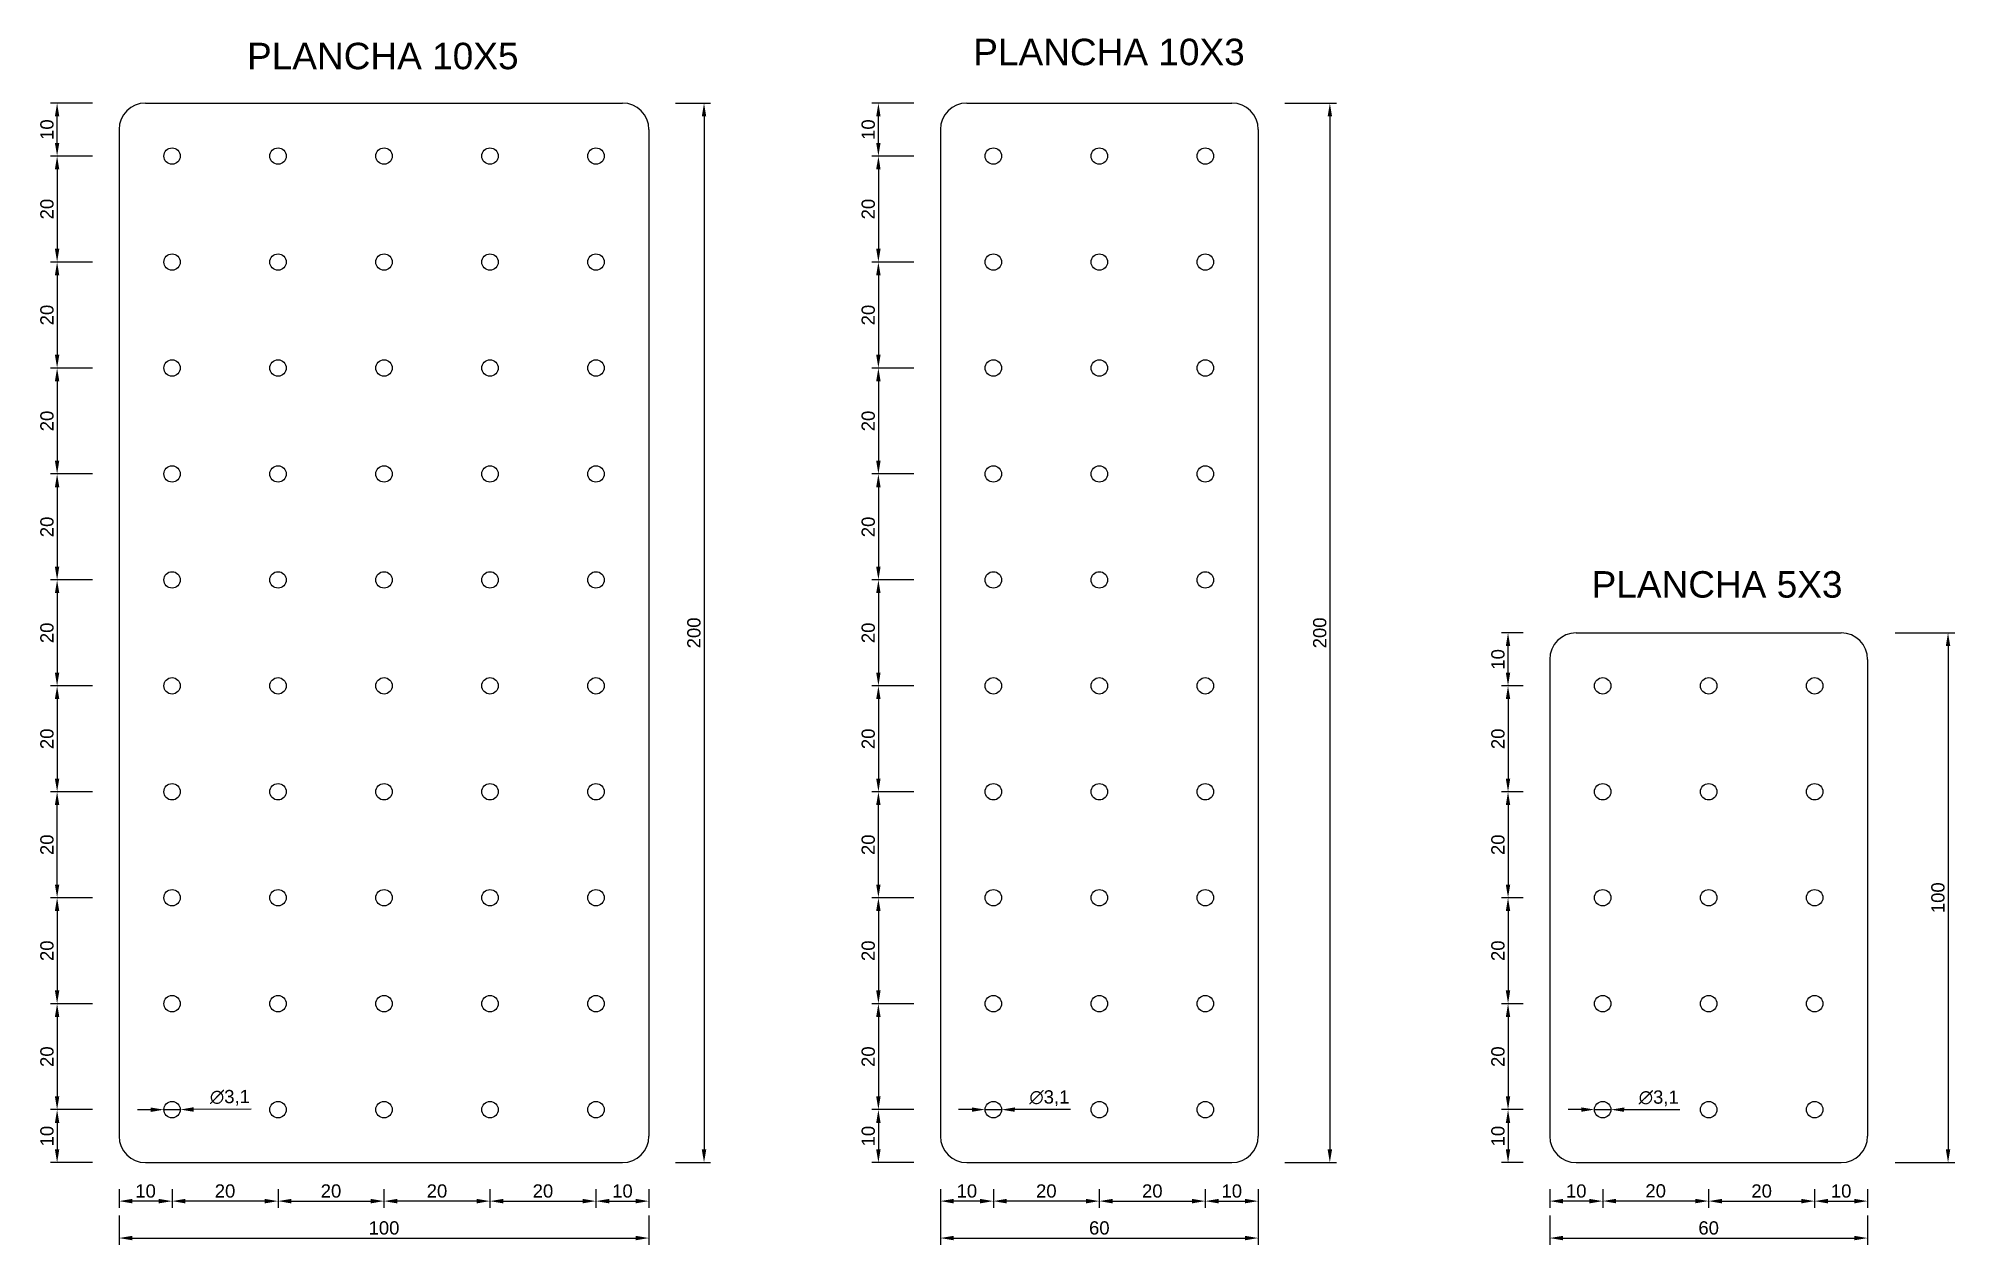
# Model space of a CAD drawing. Header units: millimetres. Extents: x 0 to 38330, y 46759 to 46987.
# Drawn here: x 37968.3 to 38330, y 46759.2 to 46987 of the extents above; entities that cross this region are included whole.
import ezdxf

# ---------------------------------------------------------------- set-up
doc = ezdxf.new("R2010")
doc.units = ezdxf.units.MM
doc.linetypes.add('ACAD_ISO02W100', pattern=[15, 12, -3])
doc.layers.add('Chequeado', color=140, linetype='ACAD_ISO02W100')
doc.layers.add('Cota', color=50, linetype='Continuous')
doc.styles.get("Standard").update_dxf_attribs({"font": 'arial.ttf'})
doc.dimstyles.new('ISO-25', dxfattribs={"dimtxt": 2.5, "dimasz": 2.5, "dimexe": 1.25, "dimexo": 15, "dimtad": 1, "dimtxsty": 'Standard', "dimcen": 2.5, "dimclrd": 256, "dimclrt": 256, "dimadec": 0, "dimazin": 0, "dimtfac": 1, "dimtmove": 0, "dimatfit": 3, "dimfxl": 10, "dimfxlon": 1, "dimtfillclr": 256, "dimlwd": -1, "dimarcsym": 0})

msp = doc.modelspace()

# ---------------------------------------------------------------- texts
at = {"layer": 'Chequeado', "char_height": 5, "attachment_point": 1}
for s, insert in [('PLANCHA 10X5', (38007.722, 46986.141)), ('PLANCHA 10X3', (38144.78, 46986.903)), ('PLANCHA 5X3', (38261.477, 46886.391))]:
    msp.add_mtext_dynamic_manual_height_columns(s, width=145.95511, gutter_width=12.5, heights=[0], dxfattribs=dict(at, insert=insert))

# ---------------------------------------------------------------- blocks, each defined once
blk = doc.blocks.new('*D214')
at = {"layer": 'Cota', "color": 0, "lineweight": -2, "transparency": 16777216}
for p, q in [((37978.57, 46974.74), (37970.63, 46974.74)), ((37978.57, 46964.74), (37970.63, 46964.74))]:
    blk.add_line(p, q, dxfattribs=at)
at = {"layer": 'Cota', "transparency": 16777216}
blk.add_line((37971.88, 46967.24), (37971.88, 46972.24), dxfattribs=at)
for points in [[(37971.46, 46972.24), (37972.29, 46972.24), (37971.88, 46974.74)], [(37971.46, 46967.24), (37972.29, 46967.24), (37971.88, 46964.74)]]:
    blk.add_solid(points, dxfattribs=at)
at = {"layer": 'Defpoints', "color": 0, "transparency": 16777216}
for p in [(37971.88, 46974.74), (37993.57, 46974.74), (37993.57, 46964.74)]:
    blk.add_point(p, dxfattribs=at)
at = {"layer": 'Cota', "transparency": 16777216, "insert": (37969.97, 46969.74), "char_height": 2.5, "attachment_point": 5, "rotation": 90}
blk.add_mtext('10', dxfattribs=at)
blk = doc.blocks.new('*D215')
at = {"layer": 'Cota', "color": 0, "lineweight": -2, "transparency": 16777216}
for p, q in [((37978.57, 46964.74), (37970.63, 46964.74)), ((37978.57, 46944.74), (37970.63, 46944.74))]:
    blk.add_line(p, q, dxfattribs=at)
at = {"layer": 'Cota', "transparency": 16777216}
blk.add_line((37971.88, 46962.24), (37971.88, 46947.24), dxfattribs=at)
for points in [[(37971.46, 46962.24), (37972.29, 46962.24), (37971.88, 46964.74)], [(37971.46, 46947.24), (37972.29, 46947.24), (37971.88, 46944.74)]]:
    blk.add_solid(points, dxfattribs=at)
at = {"layer": 'Defpoints', "color": 0, "transparency": 16777216}
for p in [(37993.57, 46964.74), (37971.88, 46944.74), (37993.57, 46944.74)]:
    blk.add_point(p, dxfattribs=at)
at = {"layer": 'Cota', "transparency": 16777216, "insert": (37969.97, 46954.74), "char_height": 2.5, "attachment_point": 5, "rotation": 90}
blk.add_mtext('20', dxfattribs=at)
blk = doc.blocks.new('*D216')
at = {"layer": 'Cota', "color": 0, "lineweight": -2, "transparency": 16777216}
for p, q in [((37978.57, 46944.74), (37970.63, 46944.74)), ((37978.57, 46924.74), (37970.63, 46924.74))]:
    blk.add_line(p, q, dxfattribs=at)
at = {"layer": 'Cota', "transparency": 16777216}
blk.add_line((37971.88, 46942.24), (37971.88, 46927.24), dxfattribs=at)
for points in [[(37971.46, 46942.24), (37972.29, 46942.24), (37971.88, 46944.74)], [(37971.46, 46927.24), (37972.29, 46927.24), (37971.88, 46924.74)]]:
    blk.add_solid(points, dxfattribs=at)
at = {"layer": 'Defpoints', "color": 0, "transparency": 16777216}
for p in [(37993.57, 46944.74), (37971.88, 46924.74), (37993.57, 46924.74)]:
    blk.add_point(p, dxfattribs=at)
at = {"layer": 'Cota', "transparency": 16777216, "insert": (37969.97, 46934.74), "char_height": 2.5, "attachment_point": 5, "rotation": 90}
blk.add_mtext('20', dxfattribs=at)
blk = doc.blocks.new('*D217')
at = {"layer": 'Cota', "color": 0, "lineweight": -2, "transparency": 16777216}
for p, q in [((37978.57, 46924.74), (37970.63, 46924.74)), ((37978.57, 46904.74), (37970.63, 46904.74))]:
    blk.add_line(p, q, dxfattribs=at)
at = {"layer": 'Cota', "transparency": 16777216}
blk.add_line((37971.88, 46922.24), (37971.88, 46907.24), dxfattribs=at)
for points in [[(37971.46, 46922.24), (37972.29, 46922.24), (37971.88, 46924.74)], [(37971.46, 46907.24), (37972.29, 46907.24), (37971.88, 46904.74)]]:
    blk.add_solid(points, dxfattribs=at)
at = {"layer": 'Defpoints', "color": 0, "transparency": 16777216}
for p in [(37993.57, 46924.74), (37971.88, 46904.74), (37993.57, 46904.74)]:
    blk.add_point(p, dxfattribs=at)
at = {"layer": 'Cota', "transparency": 16777216, "insert": (37969.97, 46914.74), "char_height": 2.5, "attachment_point": 5, "rotation": 90}
blk.add_mtext('20', dxfattribs=at)
blk = doc.blocks.new('*D218')
at = {"layer": 'Cota', "color": 0, "lineweight": -2, "transparency": 16777216}
for p, q in [((37978.57, 46904.74), (37970.63, 46904.74)), ((37978.57, 46884.74), (37970.63, 46884.74))]:
    blk.add_line(p, q, dxfattribs=at)
at = {"layer": 'Cota', "transparency": 16777216}
blk.add_line((37971.88, 46902.24), (37971.88, 46887.24), dxfattribs=at)
for points in [[(37971.46, 46902.24), (37972.29, 46902.24), (37971.88, 46904.74)], [(37971.46, 46887.24), (37972.29, 46887.24), (37971.88, 46884.74)]]:
    blk.add_solid(points, dxfattribs=at)
at = {"layer": 'Defpoints', "color": 0, "transparency": 16777216}
for p in [(37993.57, 46904.74), (37971.88, 46884.74), (37993.57, 46884.74)]:
    blk.add_point(p, dxfattribs=at)
at = {"layer": 'Cota', "transparency": 16777216, "insert": (37969.97, 46894.74), "char_height": 2.5, "attachment_point": 5, "rotation": 90}
blk.add_mtext('20', dxfattribs=at)
blk = doc.blocks.new('*D219')
at = {"layer": 'Cota', "color": 0, "lineweight": -2, "transparency": 16777216}
for p, q in [((37978.57, 46884.74), (37970.63, 46884.74)), ((37978.57, 46864.74), (37970.63, 46864.74))]:
    blk.add_line(p, q, dxfattribs=at)
at = {"layer": 'Cota', "transparency": 16777216}
blk.add_line((37971.88, 46882.24), (37971.88, 46867.24), dxfattribs=at)
for points in [[(37971.46, 46882.24), (37972.29, 46882.24), (37971.88, 46884.74)], [(37971.46, 46867.24), (37972.29, 46867.24), (37971.88, 46864.74)]]:
    blk.add_solid(points, dxfattribs=at)
at = {"layer": 'Defpoints', "color": 0, "transparency": 16777216}
for p in [(37993.57, 46884.74), (37971.88, 46864.74), (37993.57, 46864.74)]:
    blk.add_point(p, dxfattribs=at)
at = {"layer": 'Cota', "transparency": 16777216, "insert": (37969.97, 46874.74), "char_height": 2.5, "attachment_point": 5, "rotation": 90}
blk.add_mtext('20', dxfattribs=at)
blk = doc.blocks.new('*D220')
at = {"layer": 'Cota', "color": 0, "lineweight": -2, "transparency": 16777216}
for p, q in [((37978.57, 46864.74), (37970.63, 46864.74)), ((37978.57, 46844.74), (37970.63, 46844.74))]:
    blk.add_line(p, q, dxfattribs=at)
at = {"layer": 'Cota', "transparency": 16777216}
blk.add_line((37971.88, 46862.24), (37971.88, 46847.24), dxfattribs=at)
for points in [[(37971.46, 46862.24), (37972.29, 46862.24), (37971.88, 46864.74)], [(37971.46, 46847.24), (37972.29, 46847.24), (37971.88, 46844.74)]]:
    blk.add_solid(points, dxfattribs=at)
at = {"layer": 'Defpoints', "color": 0, "transparency": 16777216}
for p in [(37993.57, 46864.74), (37971.88, 46844.74), (37993.57, 46844.74)]:
    blk.add_point(p, dxfattribs=at)
at = {"layer": 'Cota', "transparency": 16777216, "insert": (37969.97, 46854.74), "char_height": 2.5, "attachment_point": 5, "rotation": 90}
blk.add_mtext('20', dxfattribs=at)
blk = doc.blocks.new('*D221')
at = {"layer": 'Cota', "color": 0, "lineweight": -2, "transparency": 16777216}
for p, q in [((37978.57, 46844.74), (37970.63, 46844.74)), ((37978.57, 46824.74), (37970.63, 46824.74))]:
    blk.add_line(p, q, dxfattribs=at)
at = {"layer": 'Cota', "transparency": 16777216}
blk.add_line((37971.88, 46827.24), (37971.88, 46842.24), dxfattribs=at)
for points in [[(37971.46, 46842.24), (37972.29, 46842.24), (37971.88, 46844.74)], [(37971.46, 46827.24), (37972.29, 46827.24), (37971.88, 46824.74)]]:
    blk.add_solid(points, dxfattribs=at)
at = {"layer": 'Defpoints', "color": 0, "transparency": 16777216}
for p in [(37971.88, 46844.74), (37993.57, 46844.74), (37993.57, 46824.74)]:
    blk.add_point(p, dxfattribs=at)
at = {"layer": 'Cota', "transparency": 16777216, "insert": (37969.97, 46834.74), "char_height": 2.5, "attachment_point": 5, "rotation": 90}
blk.add_mtext('20', dxfattribs=at)
blk = doc.blocks.new('*D222')
at = {"layer": 'Cota', "color": 0, "lineweight": -2, "transparency": 16777216}
for p, q in [((37978.57, 46824.74), (37970.63, 46824.74)), ((37978.57, 46804.74), (37970.63, 46804.74))]:
    blk.add_line(p, q, dxfattribs=at)
at = {"layer": 'Cota', "transparency": 16777216}
blk.add_line((37971.88, 46822.24), (37971.88, 46807.24), dxfattribs=at)
for points in [[(37971.46, 46822.24), (37972.29, 46822.24), (37971.88, 46824.74)], [(37971.46, 46807.24), (37972.29, 46807.24), (37971.88, 46804.74)]]:
    blk.add_solid(points, dxfattribs=at)
at = {"layer": 'Defpoints', "color": 0, "transparency": 16777216}
for p in [(37993.57, 46824.74), (37971.88, 46804.74), (37993.57, 46804.74)]:
    blk.add_point(p, dxfattribs=at)
at = {"layer": 'Cota', "transparency": 16777216, "insert": (37969.97, 46814.74), "char_height": 2.5, "attachment_point": 5, "rotation": 90}
blk.add_mtext('20', dxfattribs=at)
blk = doc.blocks.new('*D223')
at = {"layer": 'Cota', "color": 0, "lineweight": -2, "transparency": 16777216}
for p, q in [((37978.57, 46804.74), (37970.63, 46804.74)), ((37978.57, 46784.74), (37970.63, 46784.74))]:
    blk.add_line(p, q, dxfattribs=at)
at = {"layer": 'Cota', "transparency": 16777216}
blk.add_line((37971.88, 46802.24), (37971.88, 46787.24), dxfattribs=at)
for points in [[(37971.46, 46802.24), (37972.29, 46802.24), (37971.88, 46804.74)], [(37971.46, 46787.24), (37972.29, 46787.24), (37971.88, 46784.74)]]:
    blk.add_solid(points, dxfattribs=at)
at = {"layer": 'Defpoints', "color": 0, "transparency": 16777216}
for p in [(37993.57, 46804.74), (37971.88, 46784.74), (37993.57, 46784.74)]:
    blk.add_point(p, dxfattribs=at)
at = {"layer": 'Cota', "transparency": 16777216, "insert": (37969.97, 46794.74), "char_height": 2.5, "attachment_point": 5, "rotation": 90}
blk.add_mtext('20', dxfattribs=at)
blk = doc.blocks.new('*D224')
at = {"layer": 'Cota', "color": 0, "lineweight": -2, "transparency": 16777216}
for p, q in [((37978.57, 46784.74), (37970.63, 46784.74)), ((37978.57, 46774.74), (37970.63, 46774.74))]:
    blk.add_line(p, q, dxfattribs=at)
at = {"layer": 'Cota', "transparency": 16777216}
blk.add_line((37971.88, 46782.24), (37971.88, 46777.24), dxfattribs=at)
for points in [[(37971.46, 46782.24), (37972.29, 46782.24), (37971.88, 46784.74)], [(37971.46, 46777.24), (37972.29, 46777.24), (37971.88, 46774.74)]]:
    blk.add_solid(points, dxfattribs=at)
at = {"layer": 'Defpoints', "color": 0, "transparency": 16777216}
for p in [(37993.57, 46784.74), (37971.88, 46774.74), (37993.57, 46774.74)]:
    blk.add_point(p, dxfattribs=at)
at = {"layer": 'Cota', "transparency": 16777216, "insert": (37969.97, 46779.74), "char_height": 2.5, "attachment_point": 5, "rotation": 90}
blk.add_mtext('10', dxfattribs=at)
blk = doc.blocks.new('*D225')
at = {"layer": 'Cota', "color": 0, "lineweight": -2, "transparency": 16777216}
for p, q in [((38088.57, 46974.74), (38095.22, 46974.74)), ((38088.57, 46774.74), (38095.22, 46774.74))]:
    blk.add_line(p, q, dxfattribs=at)
at = {"layer": 'Cota', "transparency": 16777216}
blk.add_line((38093.97, 46972.24), (38093.97, 46777.24), dxfattribs=at)
for points in [[(38093.55, 46972.24), (38094.39, 46972.24), (38093.97, 46974.74)], [(38093.55, 46777.24), (38094.39, 46777.24), (38093.97, 46774.74)]]:
    blk.add_solid(points, dxfattribs=at)
at = {"layer": 'Defpoints', "color": 0, "transparency": 16777216}
for p in [(38073.57, 46974.74), (38073.57, 46774.74), (38093.97, 46774.74)]:
    blk.add_point(p, dxfattribs=at)
at = {"layer": 'Cota', "transparency": 16777216, "insert": (38092.07, 46874.74), "char_height": 2.5, "attachment_point": 5, "rotation": 90}
blk.add_mtext('200', dxfattribs=at)
blk = doc.blocks.new('*D226')
at = {"layer": 'Cota', "color": 0, "lineweight": -2, "transparency": 16777216}
for p, q in [((37983.57, 46769.74), (37983.57, 46766.22)), ((37993.57, 46769.74), (37993.57, 46766.22))]:
    blk.add_line(p, q, dxfattribs=at)
at = {"layer": 'Cota', "transparency": 16777216}
blk.add_line((37991.07, 46767.47), (37986.07, 46767.47), dxfattribs=at)
for points in [[(37986.07, 46767.89), (37986.07, 46767.05), (37983.57, 46767.47)], [(37991.07, 46767.89), (37991.07, 46767.05), (37993.57, 46767.47)]]:
    blk.add_solid(points, dxfattribs=at)
at = {"layer": 'Defpoints', "color": 0, "transparency": 16777216}
for p in [(37983.57, 46784.74), (37993.57, 46784.74), (37983.57, 46767.47)]:
    blk.add_point(p, dxfattribs=at)
at = {"layer": 'Cota', "transparency": 16777216, "insert": (37988.57, 46769.37), "char_height": 2.5, "attachment_point": 5}
blk.add_mtext('10', dxfattribs=at)
blk = doc.blocks.new('*D227')
at = {"layer": 'Cota', "color": 0, "lineweight": -2, "transparency": 16777216}
for p, q in [((37993.57, 46769.74), (37993.57, 46766.22)), ((38013.57, 46769.74), (38013.57, 46766.22))]:
    blk.add_line(p, q, dxfattribs=at)
at = {"layer": 'Cota', "transparency": 16777216}
blk.add_line((38011.07, 46767.47), (37996.07, 46767.47), dxfattribs=at)
for points in [[(37996.07, 46767.89), (37996.07, 46767.05), (37993.57, 46767.47)], [(38011.07, 46767.89), (38011.07, 46767.05), (38013.57, 46767.47)]]:
    blk.add_solid(points, dxfattribs=at)
at = {"layer": 'Defpoints', "color": 0, "transparency": 16777216}
for p in [(37993.57, 46784.74), (38013.57, 46784.74), (37993.57, 46767.47)]:
    blk.add_point(p, dxfattribs=at)
at = {"layer": 'Cota', "transparency": 16777216, "insert": (38003.57, 46769.37), "char_height": 2.5, "attachment_point": 5}
blk.add_mtext('20', dxfattribs=at)
blk = doc.blocks.new('*D228')
at = {"layer": 'Cota', "color": 0, "lineweight": -2, "transparency": 16777216}
for p, q in [((38013.57, 46769.74), (38013.57, 46766.22)), ((38033.57, 46769.74), (38033.57, 46766.22))]:
    blk.add_line(p, q, dxfattribs=at)
at = {"layer": 'Cota', "transparency": 16777216}
blk.add_line((38016.07, 46767.47), (38031.07, 46767.47), dxfattribs=at)
for points in [[(38016.07, 46767.89), (38016.07, 46767.05), (38013.57, 46767.47)], [(38031.07, 46767.89), (38031.07, 46767.05), (38033.57, 46767.47)]]:
    blk.add_solid(points, dxfattribs=at)
at = {"layer": 'Defpoints', "color": 0, "transparency": 16777216}
for p in [(38013.57, 46784.74), (38033.57, 46784.74), (38033.57, 46767.47)]:
    blk.add_point(p, dxfattribs=at)
at = {"layer": 'Cota', "transparency": 16777216, "insert": (38023.57, 46769.37), "char_height": 2.5, "attachment_point": 5}
blk.add_mtext('20', dxfattribs=at)
blk = doc.blocks.new('*D229')
at = {"layer": 'Cota', "color": 0, "lineweight": -2, "transparency": 16777216}
for p, q in [((38033.57, 46769.74), (38033.57, 46766.22)), ((38053.57, 46769.74), (38053.57, 46766.22))]:
    blk.add_line(p, q, dxfattribs=at)
at = {"layer": 'Cota', "transparency": 16777216}
blk.add_line((38051.07, 46767.47), (38036.07, 46767.47), dxfattribs=at)
for points in [[(38036.07, 46767.89), (38036.07, 46767.05), (38033.57, 46767.47)], [(38051.07, 46767.89), (38051.07, 46767.05), (38053.57, 46767.47)]]:
    blk.add_solid(points, dxfattribs=at)
at = {"layer": 'Defpoints', "color": 0, "transparency": 16777216}
for p in [(38033.57, 46784.74), (38053.57, 46784.74), (38033.57, 46767.47)]:
    blk.add_point(p, dxfattribs=at)
at = {"layer": 'Cota', "transparency": 16777216, "insert": (38043.57, 46769.37), "char_height": 2.5, "attachment_point": 5}
blk.add_mtext('20', dxfattribs=at)
blk = doc.blocks.new('*D230')
at = {"layer": 'Cota', "color": 0, "lineweight": -2, "transparency": 16777216}
for p, q in [((38053.57, 46769.74), (38053.57, 46766.22)), ((38073.57, 46769.74), (38073.57, 46766.22))]:
    blk.add_line(p, q, dxfattribs=at)
at = {"layer": 'Cota', "transparency": 16777216}
blk.add_line((38056.07, 46767.47), (38071.07, 46767.47), dxfattribs=at)
for points in [[(38056.07, 46767.89), (38056.07, 46767.05), (38053.57, 46767.47)], [(38071.07, 46767.89), (38071.07, 46767.05), (38073.57, 46767.47)]]:
    blk.add_solid(points, dxfattribs=at)
at = {"layer": 'Defpoints', "color": 0, "transparency": 16777216}
for p in [(38053.57, 46784.74), (38073.57, 46784.74), (38073.57, 46767.47)]:
    blk.add_point(p, dxfattribs=at)
at = {"layer": 'Cota', "transparency": 16777216, "insert": (38063.57, 46769.37), "char_height": 2.5, "attachment_point": 5}
blk.add_mtext('20', dxfattribs=at)
blk = doc.blocks.new('*D231')
at = {"layer": 'Cota', "color": 0, "lineweight": -2, "transparency": 16777216}
for p, q in [((38073.57, 46769.74), (38073.57, 46766.22)), ((38083.57, 46769.74), (38083.57, 46766.22))]:
    blk.add_line(p, q, dxfattribs=at)
at = {"layer": 'Cota', "transparency": 16777216}
blk.add_line((38076.07, 46767.47), (38081.07, 46767.47), dxfattribs=at)
for points in [[(38076.07, 46767.89), (38076.07, 46767.05), (38073.57, 46767.47)], [(38081.07, 46767.89), (38081.07, 46767.05), (38083.57, 46767.47)]]:
    blk.add_solid(points, dxfattribs=at)
at = {"layer": 'Defpoints', "color": 0, "transparency": 16777216}
for p in [(38073.57, 46784.74), (38083.57, 46784.74), (38083.57, 46767.47)]:
    blk.add_point(p, dxfattribs=at)
at = {"layer": 'Cota', "transparency": 16777216, "insert": (38078.57, 46769.37), "char_height": 2.5, "attachment_point": 5}
blk.add_mtext('10', dxfattribs=at)
blk = doc.blocks.new('*D232')
at = {"layer": 'Cota', "color": 0, "lineweight": -2, "transparency": 16777216}
for p, q in [((37983.57, 46764.74), (37983.57, 46759.25)), ((38083.57, 46764.74), (38083.57, 46759.25))]:
    blk.add_line(p, q, dxfattribs=at)
at = {"layer": 'Cota', "transparency": 16777216}
blk.add_line((37986.07, 46760.5), (38081.07, 46760.5), dxfattribs=at)
for points in [[(37986.07, 46760.92), (37986.07, 46760.08), (37983.57, 46760.5)], [(38081.07, 46760.92), (38081.07, 46760.08), (38083.57, 46760.5)]]:
    blk.add_solid(points, dxfattribs=at)
at = {"layer": 'Defpoints', "color": 0, "transparency": 16777216}
for p in [(37983.57, 46779.74), (38083.57, 46779.74), (38083.57, 46760.5)]:
    blk.add_point(p, dxfattribs=at)
at = {"layer": 'Cota', "transparency": 16777216, "insert": (38033.57, 46762.4), "char_height": 2.5, "attachment_point": 5}
blk.add_mtext('100', dxfattribs=at)
blk = doc.blocks.new('*D233')
at = {"layer": 'Cota', "transparency": 16777216}
for p, q in [((37989.53, 46784.72), (37987.03, 46784.71)), ((37992.03, 46784.74), (37995.12, 46784.75)), ((38008.52, 46784.83), (37997.62, 46784.77))]:
    blk.add_line(p, q, dxfattribs=at)
for points in [[(37997.62, 46785.19), (37997.63, 46784.35), (37995.12, 46784.75)], [(37989.52, 46785.14), (37989.53, 46784.3), (37992.03, 46784.74)]]:
    blk.add_solid(points, dxfattribs=at)
at = {"layer": 'Defpoints', "color": 0, "transparency": 16777216}
for p in [(37992.03, 46784.74), (37995.12, 46784.75)]:
    blk.add_point(p, dxfattribs=at)
at = {"layer": 'Cota', "transparency": 16777216, "insert": (38004.49, 46786.98), "char_height": 2.5, "attachment_point": 5, "rotation": 0.3418}
blk.add_mtext('∅3,1', dxfattribs=at)
blk = doc.blocks.new('*D235')
at = {"layer": 'Cota', "color": 0, "lineweight": -2, "transparency": 16777216}
for p, q in [((38138.57, 46769.74), (38138.57, 46766.22)), ((38148.57, 46769.74), (38148.57, 46766.22))]:
    blk.add_line(p, q, dxfattribs=at)
at = {"layer": 'Cota', "transparency": 16777216}
blk.add_line((38146.07, 46767.47), (38141.07, 46767.47), dxfattribs=at)
for points in [[(38141.07, 46767.89), (38141.07, 46767.05), (38138.57, 46767.47)], [(38146.07, 46767.89), (38146.07, 46767.05), (38148.57, 46767.47)]]:
    blk.add_solid(points, dxfattribs=at)
at = {"layer": 'Defpoints', "color": 0, "transparency": 16777216}
for p in [(38138.57, 46784.74), (38148.57, 46784.74), (38138.57, 46767.47)]:
    blk.add_point(p, dxfattribs=at)
at = {"layer": 'Cota', "transparency": 16777216, "insert": (38143.57, 46769.37), "char_height": 2.5, "attachment_point": 5}
blk.add_mtext('10', dxfattribs=at)
blk = doc.blocks.new('*D236')
at = {"layer": 'Cota', "color": 0, "lineweight": -2, "transparency": 16777216}
for p, q in [((38148.57, 46769.74), (38148.57, 46766.22)), ((38168.57, 46769.74), (38168.57, 46766.22))]:
    blk.add_line(p, q, dxfattribs=at)
at = {"layer": 'Cota', "transparency": 16777216}
blk.add_line((38166.07, 46767.47), (38151.07, 46767.47), dxfattribs=at)
for points in [[(38151.07, 46767.89), (38151.07, 46767.05), (38148.57, 46767.47)], [(38166.07, 46767.89), (38166.07, 46767.05), (38168.57, 46767.47)]]:
    blk.add_solid(points, dxfattribs=at)
at = {"layer": 'Defpoints', "color": 0, "transparency": 16777216}
for p in [(38148.57, 46784.74), (38168.57, 46784.74), (38148.57, 46767.47)]:
    blk.add_point(p, dxfattribs=at)
at = {"layer": 'Cota', "transparency": 16777216, "insert": (38158.57, 46769.37), "char_height": 2.5, "attachment_point": 5}
blk.add_mtext('20', dxfattribs=at)
blk = doc.blocks.new('*D237')
at = {"layer": 'Cota', "color": 0, "lineweight": -2, "transparency": 16777216}
for p, q in [((38168.57, 46769.74), (38168.57, 46766.22)), ((38188.57, 46769.74), (38188.57, 46766.22))]:
    blk.add_line(p, q, dxfattribs=at)
at = {"layer": 'Cota', "transparency": 16777216}
blk.add_line((38171.07, 46767.47), (38186.07, 46767.47), dxfattribs=at)
for points in [[(38171.07, 46767.89), (38171.07, 46767.05), (38168.57, 46767.47)], [(38186.07, 46767.89), (38186.07, 46767.05), (38188.57, 46767.47)]]:
    blk.add_solid(points, dxfattribs=at)
at = {"layer": 'Defpoints', "color": 0, "transparency": 16777216}
for p in [(38168.57, 46784.74), (38188.57, 46784.74), (38188.57, 46767.47)]:
    blk.add_point(p, dxfattribs=at)
at = {"layer": 'Cota', "transparency": 16777216, "insert": (38178.57, 46769.37), "char_height": 2.5, "attachment_point": 5}
blk.add_mtext('20', dxfattribs=at)
blk = doc.blocks.new('*D238')
at = {"layer": 'Cota', "color": 0, "lineweight": -2, "transparency": 16777216}
for p, q in [((38188.57, 46769.74), (38188.57, 46766.22)), ((38198.57, 46769.74), (38198.57, 46766.22))]:
    blk.add_line(p, q, dxfattribs=at)
at = {"layer": 'Cota', "transparency": 16777216}
blk.add_line((38191.07, 46767.47), (38196.07, 46767.47), dxfattribs=at)
for points in [[(38191.07, 46767.89), (38191.07, 46767.05), (38188.57, 46767.47)], [(38196.07, 46767.89), (38196.07, 46767.05), (38198.57, 46767.47)]]:
    blk.add_solid(points, dxfattribs=at)
at = {"layer": 'Defpoints', "color": 0, "transparency": 16777216}
for p in [(38188.57, 46784.74), (38198.57, 46784.74), (38198.57, 46767.47)]:
    blk.add_point(p, dxfattribs=at)
at = {"layer": 'Cota', "transparency": 16777216, "insert": (38193.57, 46769.37), "char_height": 2.5, "attachment_point": 5}
blk.add_mtext('10', dxfattribs=at)
blk = doc.blocks.new('*D239')
at = {"layer": 'Cota', "color": 0, "lineweight": -2, "transparency": 16777216}
for p, q in [((38138.57, 46769.74), (38138.57, 46759.25)), ((38198.57, 46769.74), (38198.57, 46759.25))]:
    blk.add_line(p, q, dxfattribs=at)
at = {"layer": 'Cota', "transparency": 16777216}
blk.add_line((38141.07, 46760.5), (38196.07, 46760.5), dxfattribs=at)
for points in [[(38141.07, 46760.92), (38141.07, 46760.08), (38138.57, 46760.5)], [(38196.07, 46760.92), (38196.07, 46760.08), (38198.57, 46760.5)]]:
    blk.add_solid(points, dxfattribs=at)
at = {"layer": 'Defpoints', "color": 0, "transparency": 16777216}
for p in [(38138.57, 46784.74), (38198.57, 46784.74), (38198.57, 46760.5)]:
    blk.add_point(p, dxfattribs=at)
at = {"layer": 'Cota', "transparency": 16777216, "insert": (38168.57, 46762.4), "char_height": 2.5, "attachment_point": 5}
blk.add_mtext('60', dxfattribs=at)
blk = doc.blocks.new('*D240')
at = {"layer": 'Cota', "color": 0, "lineweight": -2, "transparency": 16777216}
for p, q in [((38133.57, 46974.74), (38125.63, 46974.74)), ((38133.57, 46964.74), (38125.63, 46964.74))]:
    blk.add_line(p, q, dxfattribs=at)
at = {"layer": 'Cota', "transparency": 16777216}
blk.add_line((38126.88, 46967.24), (38126.88, 46972.24), dxfattribs=at)
for points in [[(38126.46, 46972.24), (38127.29, 46972.24), (38126.88, 46974.74)], [(38126.46, 46967.24), (38127.29, 46967.24), (38126.88, 46964.74)]]:
    blk.add_solid(points, dxfattribs=at)
at = {"layer": 'Defpoints', "color": 0, "transparency": 16777216}
for p in [(38126.88, 46974.74), (38148.57, 46974.74), (38148.57, 46964.74)]:
    blk.add_point(p, dxfattribs=at)
at = {"layer": 'Cota', "transparency": 16777216, "insert": (38124.97, 46969.74), "char_height": 2.5, "attachment_point": 5, "rotation": 90}
blk.add_mtext('10', dxfattribs=at)
blk = doc.blocks.new('*D241')
at = {"layer": 'Cota', "color": 0, "lineweight": -2, "transparency": 16777216}
for p, q in [((38133.57, 46964.74), (38125.63, 46964.74)), ((38133.57, 46944.74), (38125.63, 46944.74))]:
    blk.add_line(p, q, dxfattribs=at)
at = {"layer": 'Cota', "transparency": 16777216}
blk.add_line((38126.88, 46962.24), (38126.88, 46947.24), dxfattribs=at)
for points in [[(38126.46, 46962.24), (38127.29, 46962.24), (38126.88, 46964.74)], [(38126.46, 46947.24), (38127.29, 46947.24), (38126.88, 46944.74)]]:
    blk.add_solid(points, dxfattribs=at)
at = {"layer": 'Defpoints', "color": 0, "transparency": 16777216}
for p in [(38148.57, 46964.74), (38126.88, 46944.74), (38148.57, 46944.74)]:
    blk.add_point(p, dxfattribs=at)
at = {"layer": 'Cota', "transparency": 16777216, "insert": (38124.97, 46954.74), "char_height": 2.5, "attachment_point": 5, "rotation": 90}
blk.add_mtext('20', dxfattribs=at)
blk = doc.blocks.new('*D242')
at = {"layer": 'Cota', "color": 0, "lineweight": -2, "transparency": 16777216}
for p, q in [((38133.57, 46944.74), (38125.63, 46944.74)), ((38133.57, 46924.74), (38125.63, 46924.74))]:
    blk.add_line(p, q, dxfattribs=at)
at = {"layer": 'Cota', "transparency": 16777216}
blk.add_line((38126.88, 46942.24), (38126.88, 46927.24), dxfattribs=at)
for points in [[(38126.46, 46942.24), (38127.29, 46942.24), (38126.88, 46944.74)], [(38126.46, 46927.24), (38127.29, 46927.24), (38126.88, 46924.74)]]:
    blk.add_solid(points, dxfattribs=at)
at = {"layer": 'Defpoints', "color": 0, "transparency": 16777216}
for p in [(38148.57, 46944.74), (38126.88, 46924.74), (38148.57, 46924.74)]:
    blk.add_point(p, dxfattribs=at)
at = {"layer": 'Cota', "transparency": 16777216, "insert": (38124.97, 46934.74), "char_height": 2.5, "attachment_point": 5, "rotation": 90}
blk.add_mtext('20', dxfattribs=at)
blk = doc.blocks.new('*D243')
at = {"layer": 'Cota', "color": 0, "lineweight": -2, "transparency": 16777216}
for p, q in [((38133.57, 46924.74), (38125.63, 46924.74)), ((38133.57, 46904.74), (38125.63, 46904.74))]:
    blk.add_line(p, q, dxfattribs=at)
at = {"layer": 'Cota', "transparency": 16777216}
blk.add_line((38126.88, 46922.24), (38126.88, 46907.24), dxfattribs=at)
for points in [[(38126.46, 46922.24), (38127.29, 46922.24), (38126.88, 46924.74)], [(38126.46, 46907.24), (38127.29, 46907.24), (38126.88, 46904.74)]]:
    blk.add_solid(points, dxfattribs=at)
at = {"layer": 'Defpoints', "color": 0, "transparency": 16777216}
for p in [(38148.57, 46924.74), (38126.88, 46904.74), (38148.57, 46904.74)]:
    blk.add_point(p, dxfattribs=at)
at = {"layer": 'Cota', "transparency": 16777216, "insert": (38124.97, 46914.74), "char_height": 2.5, "attachment_point": 5, "rotation": 90}
blk.add_mtext('20', dxfattribs=at)
blk = doc.blocks.new('*D244')
at = {"layer": 'Cota', "color": 0, "lineweight": -2, "transparency": 16777216}
for p, q in [((38133.57, 46904.74), (38125.63, 46904.74)), ((38133.57, 46884.74), (38125.63, 46884.74))]:
    blk.add_line(p, q, dxfattribs=at)
at = {"layer": 'Cota', "transparency": 16777216}
blk.add_line((38126.88, 46902.24), (38126.88, 46887.24), dxfattribs=at)
for points in [[(38126.46, 46902.24), (38127.29, 46902.24), (38126.88, 46904.74)], [(38126.46, 46887.24), (38127.29, 46887.24), (38126.88, 46884.74)]]:
    blk.add_solid(points, dxfattribs=at)
at = {"layer": 'Defpoints', "color": 0, "transparency": 16777216}
for p in [(38148.57, 46904.74), (38126.88, 46884.74), (38148.57, 46884.74)]:
    blk.add_point(p, dxfattribs=at)
at = {"layer": 'Cota', "transparency": 16777216, "insert": (38124.97, 46894.74), "char_height": 2.5, "attachment_point": 5, "rotation": 90}
blk.add_mtext('20', dxfattribs=at)
blk = doc.blocks.new('*D245')
at = {"layer": 'Cota', "color": 0, "lineweight": -2, "transparency": 16777216}
for p, q in [((38133.57, 46884.74), (38125.63, 46884.74)), ((38133.57, 46864.74), (38125.63, 46864.74))]:
    blk.add_line(p, q, dxfattribs=at)
at = {"layer": 'Cota', "transparency": 16777216}
blk.add_line((38126.88, 46882.24), (38126.88, 46867.24), dxfattribs=at)
for points in [[(38126.46, 46882.24), (38127.29, 46882.24), (38126.88, 46884.74)], [(38126.46, 46867.24), (38127.29, 46867.24), (38126.88, 46864.74)]]:
    blk.add_solid(points, dxfattribs=at)
at = {"layer": 'Defpoints', "color": 0, "transparency": 16777216}
for p in [(38148.57, 46884.74), (38126.88, 46864.74), (38148.57, 46864.74)]:
    blk.add_point(p, dxfattribs=at)
at = {"layer": 'Cota', "transparency": 16777216, "insert": (38124.97, 46874.74), "char_height": 2.5, "attachment_point": 5, "rotation": 90}
blk.add_mtext('20', dxfattribs=at)
blk = doc.blocks.new('*D246')
at = {"layer": 'Cota', "color": 0, "lineweight": -2, "transparency": 16777216}
for p, q in [((38133.57, 46864.74), (38125.63, 46864.74)), ((38133.57, 46844.74), (38125.63, 46844.74))]:
    blk.add_line(p, q, dxfattribs=at)
at = {"layer": 'Cota', "transparency": 16777216}
blk.add_line((38126.88, 46862.24), (38126.88, 46847.24), dxfattribs=at)
for points in [[(38126.46, 46862.24), (38127.29, 46862.24), (38126.88, 46864.74)], [(38126.46, 46847.24), (38127.29, 46847.24), (38126.88, 46844.74)]]:
    blk.add_solid(points, dxfattribs=at)
at = {"layer": 'Defpoints', "color": 0, "transparency": 16777216}
for p in [(38148.57, 46864.74), (38126.88, 46844.74), (38148.57, 46844.74)]:
    blk.add_point(p, dxfattribs=at)
at = {"layer": 'Cota', "transparency": 16777216, "insert": (38124.97, 46854.74), "char_height": 2.5, "attachment_point": 5, "rotation": 90}
blk.add_mtext('20', dxfattribs=at)
blk = doc.blocks.new('*D247')
at = {"layer": 'Cota', "color": 0, "lineweight": -2, "transparency": 16777216}
for p, q in [((38203.57, 46974.74), (38213.33, 46974.74)), ((38203.57, 46774.74), (38213.33, 46774.74))]:
    blk.add_line(p, q, dxfattribs=at)
at = {"layer": 'Cota', "transparency": 16777216}
blk.add_line((38212.08, 46972.24), (38212.08, 46777.24), dxfattribs=at)
for points in [[(38211.66, 46972.24), (38212.5, 46972.24), (38212.08, 46974.74)], [(38211.66, 46777.24), (38212.5, 46777.24), (38212.08, 46774.74)]]:
    blk.add_solid(points, dxfattribs=at)
at = {"layer": 'Defpoints', "color": 0, "transparency": 16777216}
for p in [(38188.57, 46974.74), (38188.57, 46774.74), (38212.08, 46774.74)]:
    blk.add_point(p, dxfattribs=at)
at = {"layer": 'Cota', "transparency": 16777216, "insert": (38210.18, 46874.74), "char_height": 2.5, "attachment_point": 5, "rotation": 90}
blk.add_mtext('200', dxfattribs=at)
blk = doc.blocks.new('*D248')
at = {"layer": 'Cota', "color": 0, "lineweight": -2, "transparency": 16777216}
for p, q in [((38133.57, 46844.74), (38125.63, 46844.74)), ((38133.57, 46824.74), (38125.63, 46824.74))]:
    blk.add_line(p, q, dxfattribs=at)
at = {"layer": 'Cota', "transparency": 16777216}
blk.add_line((38126.88, 46827.24), (38126.88, 46842.24), dxfattribs=at)
for points in [[(38126.46, 46842.24), (38127.29, 46842.24), (38126.88, 46844.74)], [(38126.46, 46827.24), (38127.29, 46827.24), (38126.88, 46824.74)]]:
    blk.add_solid(points, dxfattribs=at)
at = {"layer": 'Defpoints', "color": 0, "transparency": 16777216}
for p in [(38126.88, 46844.74), (38148.57, 46844.74), (38148.57, 46824.74)]:
    blk.add_point(p, dxfattribs=at)
at = {"layer": 'Cota', "transparency": 16777216, "insert": (38124.97, 46834.74), "char_height": 2.5, "attachment_point": 5, "rotation": 90}
blk.add_mtext('20', dxfattribs=at)
blk = doc.blocks.new('*D249')
at = {"layer": 'Cota', "color": 0, "lineweight": -2, "transparency": 16777216}
for p, q in [((38133.57, 46824.74), (38125.63, 46824.74)), ((38133.57, 46804.74), (38125.63, 46804.74))]:
    blk.add_line(p, q, dxfattribs=at)
at = {"layer": 'Cota', "transparency": 16777216}
blk.add_line((38126.88, 46822.24), (38126.88, 46807.24), dxfattribs=at)
for points in [[(38126.46, 46822.24), (38127.29, 46822.24), (38126.88, 46824.74)], [(38126.46, 46807.24), (38127.29, 46807.24), (38126.88, 46804.74)]]:
    blk.add_solid(points, dxfattribs=at)
at = {"layer": 'Defpoints', "color": 0, "transparency": 16777216}
for p in [(38148.57, 46824.74), (38126.88, 46804.74), (38148.57, 46804.74)]:
    blk.add_point(p, dxfattribs=at)
at = {"layer": 'Cota', "transparency": 16777216, "insert": (38124.97, 46814.74), "char_height": 2.5, "attachment_point": 5, "rotation": 90}
blk.add_mtext('20', dxfattribs=at)
blk = doc.blocks.new('*D250')
at = {"layer": 'Cota', "color": 0, "lineweight": -2, "transparency": 16777216}
for p, q in [((38133.57, 46804.74), (38125.63, 46804.74)), ((38133.57, 46784.74), (38125.63, 46784.74))]:
    blk.add_line(p, q, dxfattribs=at)
at = {"layer": 'Cota', "transparency": 16777216}
blk.add_line((38126.88, 46802.24), (38126.88, 46787.24), dxfattribs=at)
for points in [[(38126.46, 46802.24), (38127.29, 46802.24), (38126.88, 46804.74)], [(38126.46, 46787.24), (38127.29, 46787.24), (38126.88, 46784.74)]]:
    blk.add_solid(points, dxfattribs=at)
at = {"layer": 'Defpoints', "color": 0, "transparency": 16777216}
for p in [(38148.57, 46804.74), (38126.88, 46784.74), (38148.57, 46784.74)]:
    blk.add_point(p, dxfattribs=at)
at = {"layer": 'Cota', "transparency": 16777216, "insert": (38124.97, 46794.74), "char_height": 2.5, "attachment_point": 5, "rotation": 90}
blk.add_mtext('20', dxfattribs=at)
blk = doc.blocks.new('*D251')
at = {"layer": 'Cota', "color": 0, "lineweight": -2, "transparency": 16777216}
for p, q in [((38133.57, 46784.74), (38125.63, 46784.74)), ((38133.57, 46774.74), (38125.63, 46774.74))]:
    blk.add_line(p, q, dxfattribs=at)
at = {"layer": 'Cota', "transparency": 16777216}
blk.add_line((38126.88, 46782.24), (38126.88, 46777.24), dxfattribs=at)
for points in [[(38126.46, 46782.24), (38127.29, 46782.24), (38126.88, 46784.74)], [(38126.46, 46777.24), (38127.29, 46777.24), (38126.88, 46774.74)]]:
    blk.add_solid(points, dxfattribs=at)
at = {"layer": 'Defpoints', "color": 0, "transparency": 16777216}
for p in [(38148.57, 46784.74), (38126.88, 46774.74), (38148.57, 46774.74)]:
    blk.add_point(p, dxfattribs=at)
at = {"layer": 'Cota', "transparency": 16777216, "insert": (38124.97, 46779.74), "char_height": 2.5, "attachment_point": 5, "rotation": 90}
blk.add_mtext('10', dxfattribs=at)
blk = doc.blocks.new('*D275')
at = {"layer": 'Cota', "transparency": 16777216}
for p, q in [((38144.52, 46784.75), (38142.02, 46784.75)), ((38147.02, 46784.75), (38150.12, 46784.74)), ((38163.16, 46784.74), (38152.62, 46784.74))]:
    blk.add_line(p, q, dxfattribs=at)
for points in [[(38144.53, 46785.16), (38144.52, 46784.33), (38147.02, 46784.75)], [(38152.63, 46785.16), (38152.62, 46784.33), (38150.12, 46784.74)]]:
    blk.add_solid(points, dxfattribs=at)
at = {"layer": 'Defpoints', "color": 0, "transparency": 16777216}
for p in [(38147.02, 46784.75), (38150.12, 46784.74)]:
    blk.add_point(p, dxfattribs=at)
at = {"layer": 'Cota', "transparency": 16777216, "insert": (38159.15, 46786.91), "char_height": 2.5, "attachment_point": 5, "rotation": 359.9747}
blk.add_mtext('∅3,1', dxfattribs=at)
blk = doc.blocks.new('*D252')
at = {"layer": 'Cota', "color": 0, "lineweight": -2, "transparency": 16777216}
for p, q in [((38248.57, 46874.74), (38244.46, 46874.74)), ((38248.57, 46864.74), (38244.46, 46864.74))]:
    blk.add_line(p, q, dxfattribs=at)
at = {"layer": 'Cota', "transparency": 16777216}
blk.add_line((38245.71, 46867.24), (38245.71, 46872.24), dxfattribs=at)
for points in [[(38245.29, 46872.24), (38246.12, 46872.24), (38245.71, 46874.74)], [(38245.29, 46867.24), (38246.12, 46867.24), (38245.71, 46864.74)]]:
    blk.add_solid(points, dxfattribs=at)
at = {"layer": 'Defpoints', "color": 0, "transparency": 16777216}
for p in [(38245.71, 46874.74), (38263.57, 46874.74), (38263.57, 46864.74)]:
    blk.add_point(p, dxfattribs=at)
at = {"layer": 'Cota', "transparency": 16777216, "insert": (38243.81, 46869.74), "char_height": 2.5, "attachment_point": 5, "rotation": 90}
blk.add_mtext('10', dxfattribs=at)
blk = doc.blocks.new('*D253')
at = {"layer": 'Cota', "color": 0, "lineweight": -2, "transparency": 16777216}
for p, q in [((38248.57, 46864.74), (38244.46, 46864.74)), ((38248.57, 46844.74), (38244.46, 46844.74))]:
    blk.add_line(p, q, dxfattribs=at)
at = {"layer": 'Cota', "transparency": 16777216}
blk.add_line((38245.71, 46862.24), (38245.71, 46847.24), dxfattribs=at)
for points in [[(38245.29, 46862.24), (38246.12, 46862.24), (38245.71, 46864.74)], [(38245.29, 46847.24), (38246.12, 46847.24), (38245.71, 46844.74)]]:
    blk.add_solid(points, dxfattribs=at)
at = {"layer": 'Defpoints', "color": 0, "transparency": 16777216}
for p in [(38263.57, 46864.74), (38245.71, 46844.74), (38263.57, 46844.74)]:
    blk.add_point(p, dxfattribs=at)
at = {"layer": 'Cota', "transparency": 16777216, "insert": (38243.81, 46854.74), "char_height": 2.5, "attachment_point": 5, "rotation": 90}
blk.add_mtext('20', dxfattribs=at)
blk = doc.blocks.new('*D254')
at = {"layer": 'Cota', "color": 0, "lineweight": -2, "transparency": 16777216}
for p, q in [((38248.57, 46844.74), (38244.46, 46844.74)), ((38248.57, 46824.74), (38244.46, 46824.74))]:
    blk.add_line(p, q, dxfattribs=at)
at = {"layer": 'Cota', "transparency": 16777216}
blk.add_line((38245.71, 46842.24), (38245.71, 46827.24), dxfattribs=at)
for points in [[(38245.29, 46842.24), (38246.12, 46842.24), (38245.71, 46844.74)], [(38245.29, 46827.24), (38246.12, 46827.24), (38245.71, 46824.74)]]:
    blk.add_solid(points, dxfattribs=at)
at = {"layer": 'Defpoints', "color": 0, "transparency": 16777216}
for p in [(38263.57, 46844.74), (38245.71, 46824.74), (38263.57, 46824.74)]:
    blk.add_point(p, dxfattribs=at)
at = {"layer": 'Cota', "transparency": 16777216, "insert": (38243.81, 46834.74), "char_height": 2.5, "attachment_point": 5, "rotation": 90}
blk.add_mtext('20', dxfattribs=at)
blk = doc.blocks.new('*D255')
at = {"layer": 'Cota', "color": 0, "lineweight": -2, "transparency": 16777216}
for p, q in [((38248.57, 46824.74), (38244.46, 46824.74)), ((38248.57, 46804.74), (38244.46, 46804.74))]:
    blk.add_line(p, q, dxfattribs=at)
at = {"layer": 'Cota', "transparency": 16777216}
blk.add_line((38245.71, 46822.24), (38245.71, 46807.24), dxfattribs=at)
for points in [[(38245.29, 46822.24), (38246.12, 46822.24), (38245.71, 46824.74)], [(38245.29, 46807.24), (38246.12, 46807.24), (38245.71, 46804.74)]]:
    blk.add_solid(points, dxfattribs=at)
at = {"layer": 'Defpoints', "color": 0, "transparency": 16777216}
for p in [(38263.57, 46824.74), (38245.71, 46804.74), (38263.57, 46804.74)]:
    blk.add_point(p, dxfattribs=at)
at = {"layer": 'Cota', "transparency": 16777216, "insert": (38243.81, 46814.74), "char_height": 2.5, "attachment_point": 5, "rotation": 90}
blk.add_mtext('20', dxfattribs=at)
blk = doc.blocks.new('*D256')
at = {"layer": 'Cota', "color": 0, "lineweight": -2, "transparency": 16777216}
for p, q in [((38248.57, 46804.74), (38244.46, 46804.74)), ((38248.57, 46784.74), (38244.46, 46784.74))]:
    blk.add_line(p, q, dxfattribs=at)
at = {"layer": 'Cota', "transparency": 16777216}
blk.add_line((38245.71, 46802.24), (38245.71, 46787.24), dxfattribs=at)
for points in [[(38245.29, 46802.24), (38246.12, 46802.24), (38245.71, 46804.74)], [(38245.29, 46787.24), (38246.12, 46787.24), (38245.71, 46784.74)]]:
    blk.add_solid(points, dxfattribs=at)
at = {"layer": 'Defpoints', "color": 0, "transparency": 16777216}
for p in [(38263.57, 46804.74), (38245.71, 46784.74), (38263.57, 46784.74)]:
    blk.add_point(p, dxfattribs=at)
at = {"layer": 'Cota', "transparency": 16777216, "insert": (38243.81, 46794.74), "char_height": 2.5, "attachment_point": 5, "rotation": 90}
blk.add_mtext('20', dxfattribs=at)
blk = doc.blocks.new('*D257')
at = {"layer": 'Cota', "color": 0, "lineweight": -2, "transparency": 16777216}
for p, q in [((38248.57, 46784.74), (38244.46, 46784.74)), ((38248.57, 46774.74), (38244.46, 46774.74))]:
    blk.add_line(p, q, dxfattribs=at)
at = {"layer": 'Cota', "transparency": 16777216}
blk.add_line((38245.71, 46782.24), (38245.71, 46777.24), dxfattribs=at)
for points in [[(38245.29, 46782.24), (38246.12, 46782.24), (38245.71, 46784.74)], [(38245.29, 46777.24), (38246.12, 46777.24), (38245.71, 46774.74)]]:
    blk.add_solid(points, dxfattribs=at)
at = {"layer": 'Defpoints', "color": 0, "transparency": 16777216}
for p in [(38263.57, 46784.74), (38245.71, 46774.74), (38263.57, 46774.74)]:
    blk.add_point(p, dxfattribs=at)
at = {"layer": 'Cota', "transparency": 16777216, "insert": (38243.81, 46779.74), "char_height": 2.5, "attachment_point": 5, "rotation": 90}
blk.add_mtext('10', dxfattribs=at)
blk = doc.blocks.new('*D258')
at = {"layer": 'Cota', "color": 0, "lineweight": -2, "transparency": 16777216}
for p, q in [((38253.57, 46769.74), (38253.57, 46766.22)), ((38263.57, 46769.74), (38263.57, 46766.22))]:
    blk.add_line(p, q, dxfattribs=at)
at = {"layer": 'Cota', "transparency": 16777216}
blk.add_line((38261.07, 46767.47), (38256.07, 46767.47), dxfattribs=at)
for points in [[(38256.07, 46767.89), (38256.07, 46767.05), (38253.57, 46767.47)], [(38261.07, 46767.89), (38261.07, 46767.05), (38263.57, 46767.47)]]:
    blk.add_solid(points, dxfattribs=at)
at = {"layer": 'Defpoints', "color": 0, "transparency": 16777216}
for p in [(38253.57, 46784.74), (38263.57, 46784.74), (38253.57, 46767.47)]:
    blk.add_point(p, dxfattribs=at)
at = {"layer": 'Cota', "transparency": 16777216, "insert": (38258.57, 46769.37), "char_height": 2.5, "attachment_point": 5}
blk.add_mtext('10', dxfattribs=at)
blk = doc.blocks.new('*D259')
at = {"layer": 'Cota', "color": 0, "lineweight": -2, "transparency": 16777216}
for p, q in [((38263.57, 46769.74), (38263.57, 46766.23)), ((38283.57, 46769.74), (38283.57, 46766.23))]:
    blk.add_line(p, q, dxfattribs=at)
at = {"layer": 'Cota', "transparency": 16777216}
blk.add_line((38281.07, 46767.48), (38266.07, 46767.48), dxfattribs=at)
for points in [[(38266.07, 46767.9), (38266.07, 46767.07), (38263.57, 46767.48)], [(38281.07, 46767.9), (38281.07, 46767.07), (38283.57, 46767.48)]]:
    blk.add_solid(points, dxfattribs=at)
at = {"layer": 'Defpoints', "color": 0, "transparency": 16777216}
for p in [(38263.57, 46784.74), (38283.57, 46784.74), (38263.57, 46767.48)]:
    blk.add_point(p, dxfattribs=at)
at = {"layer": 'Cota', "transparency": 16777216, "insert": (38273.57, 46769.39), "char_height": 2.5, "attachment_point": 5}
blk.add_mtext('20', dxfattribs=at)
blk = doc.blocks.new('*D260')
at = {"layer": 'Cota', "color": 0, "lineweight": -2, "transparency": 16777216}
for p, q in [((38283.57, 46769.74), (38283.57, 46766.22)), ((38303.57, 46769.74), (38303.57, 46766.22))]:
    blk.add_line(p, q, dxfattribs=at)
at = {"layer": 'Cota', "transparency": 16777216}
blk.add_line((38286.07, 46767.47), (38301.07, 46767.47), dxfattribs=at)
for points in [[(38286.07, 46767.89), (38286.07, 46767.05), (38283.57, 46767.47)], [(38301.07, 46767.89), (38301.07, 46767.05), (38303.57, 46767.47)]]:
    blk.add_solid(points, dxfattribs=at)
at = {"layer": 'Defpoints', "color": 0, "transparency": 16777216}
for p in [(38283.57, 46784.74), (38303.57, 46784.74), (38303.57, 46767.47)]:
    blk.add_point(p, dxfattribs=at)
at = {"layer": 'Cota', "transparency": 16777216, "insert": (38293.57, 46769.37), "char_height": 2.5, "attachment_point": 5}
blk.add_mtext('20', dxfattribs=at)
blk = doc.blocks.new('*D261')
at = {"layer": 'Cota', "color": 0, "lineweight": -2, "transparency": 16777216}
for p, q in [((38303.57, 46769.74), (38303.57, 46766.22)), ((38313.57, 46769.74), (38313.57, 46766.22))]:
    blk.add_line(p, q, dxfattribs=at)
at = {"layer": 'Cota', "transparency": 16777216}
blk.add_line((38306.07, 46767.47), (38311.07, 46767.47), dxfattribs=at)
for points in [[(38306.07, 46767.89), (38306.07, 46767.05), (38303.57, 46767.47)], [(38311.07, 46767.89), (38311.07, 46767.05), (38313.57, 46767.47)]]:
    blk.add_solid(points, dxfattribs=at)
at = {"layer": 'Defpoints', "color": 0, "transparency": 16777216}
for p in [(38303.57, 46784.74), (38313.57, 46784.74), (38313.57, 46767.47)]:
    blk.add_point(p, dxfattribs=at)
at = {"layer": 'Cota', "transparency": 16777216, "insert": (38308.57, 46769.37), "char_height": 2.5, "attachment_point": 5}
blk.add_mtext('10', dxfattribs=at)
blk = doc.blocks.new('*D262')
at = {"layer": 'Cota', "color": 0, "lineweight": -2, "transparency": 16777216}
for p, q in [((38253.57, 46764.74), (38253.57, 46759.25)), ((38313.57, 46764.74), (38313.57, 46759.25))]:
    blk.add_line(p, q, dxfattribs=at)
at = {"layer": 'Cota', "transparency": 16777216}
blk.add_line((38256.07, 46760.5), (38311.07, 46760.5), dxfattribs=at)
for points in [[(38256.07, 46760.92), (38256.07, 46760.08), (38253.57, 46760.5)], [(38311.07, 46760.92), (38311.07, 46760.08), (38313.57, 46760.5)]]:
    blk.add_solid(points, dxfattribs=at)
at = {"layer": 'Defpoints', "color": 0, "transparency": 16777216}
for p in [(38253.57, 46779.74), (38313.57, 46779.74), (38313.57, 46760.5)]:
    blk.add_point(p, dxfattribs=at)
at = {"layer": 'Cota', "transparency": 16777216, "insert": (38283.57, 46762.4), "char_height": 2.5, "attachment_point": 5}
blk.add_mtext('60', dxfattribs=at)
blk = doc.blocks.new('*D263')
at = {"layer": 'Cota', "color": 0, "lineweight": -2, "transparency": 16777216}
for p, q in [((38318.75, 46874.74), (38330, 46874.74)), ((38318.75, 46774.74), (38330, 46774.74))]:
    blk.add_line(p, q, dxfattribs=at)
at = {"layer": 'Cota', "transparency": 16777216}
blk.add_line((38328.75, 46872.24), (38328.75, 46777.24), dxfattribs=at)
for points in [[(38328.33, 46872.24), (38329.17, 46872.24), (38328.75, 46874.74)], [(38328.33, 46777.24), (38329.17, 46777.24), (38328.75, 46774.74)]]:
    blk.add_solid(points, dxfattribs=at)
at = {"layer": 'Defpoints', "color": 0, "transparency": 16777216}
for p in [(38288.57, 46874.74), (38288.57, 46774.74), (38328.75, 46774.74)]:
    blk.add_point(p, dxfattribs=at)
at = {"layer": 'Cota', "transparency": 16777216, "insert": (38326.85, 46824.74), "char_height": 2.5, "attachment_point": 5, "rotation": 90}
blk.add_mtext('100', dxfattribs=at)
blk = doc.blocks.new('*D276')
at = {"layer": 'Cota', "transparency": 16777216}
for p, q in [((38259.53, 46784.76), (38257.03, 46784.76)), ((38262.03, 46784.75), (38265.12, 46784.74)), ((38278.16, 46784.7), (38267.62, 46784.73))]:
    blk.add_line(p, q, dxfattribs=at)
for points in [[(38259.53, 46785.17), (38259.52, 46784.34), (38262.03, 46784.75)], [(38267.63, 46785.15), (38267.62, 46784.32), (38265.12, 46784.74)]]:
    blk.add_solid(points, dxfattribs=at)
at = {"layer": 'Defpoints', "color": 0, "transparency": 16777216}
for p in [(38262.03, 46784.75), (38265.12, 46784.74)]:
    blk.add_point(p, dxfattribs=at)
at = {"layer": 'Cota', "transparency": 16777216, "insert": (38274.15, 46786.88), "char_height": 2.5, "attachment_point": 5, "rotation": 359.821}
blk.add_mtext('∅3,1', dxfattribs=at)

# ---------------------------------------------------------------- dimensions: what is measured, and where the dimension line sits
at = {"layer": 'Cota'}
for base, p1, p2, picture, middle in [((37971.876, 46974.744), (37993.575, 46964.744), (37993.575, 46974.744), '*D214', (37969.974, 46969.744)), ((38093.97, 46774.744), (38073.575, 46974.744), (38073.575, 46774.744), '*D225', (38092.069, 46874.744)), ((38126.876, 46974.744), (38148.575, 46964.744), (38148.575, 46974.744), '*D240', (38124.974, 46969.744)), ((38212.081, 46774.744), (38188.575, 46974.744), (38188.575, 46774.744), '*D247', (38210.18, 46874.744)), ((37971.876, 46944.744), (37993.575, 46964.744), (37993.575, 46944.744), '*D215', (37969.974, 46954.744)), ((38126.876, 46944.744), (38148.575, 46964.744), (38148.575, 46944.744), '*D241', (38124.974, 46954.744)), ((37971.876, 46924.744), (37993.575, 46944.744), (37993.575, 46924.744), '*D216', (37969.974, 46934.744)), ((38126.876, 46924.744), (38148.575, 46944.744), (38148.575, 46924.744), '*D242', (38124.974, 46934.744)), ((37971.876, 46904.744), (37993.575, 46924.744), (37993.575, 46904.744), '*D217', (37969.974, 46914.744)), ((38126.876, 46904.744), (38148.575, 46924.744), (38148.575, 46904.744), '*D243', (38124.974, 46914.744)), ((37971.876, 46884.744), (37993.575, 46904.744), (37993.575, 46884.744), '*D218', (37969.974, 46894.744)), ((38126.876, 46884.744), (38148.575, 46904.744), (38148.575, 46884.744), '*D244', (38124.974, 46894.744)), ((37971.876, 46864.744), (37993.575, 46884.744), (37993.575, 46864.744), '*D219', (37969.974, 46874.744)), ((38126.876, 46864.744), (38148.575, 46884.744), (38148.575, 46864.744), '*D245', (38124.974, 46874.744)), ((38245.707, 46874.744), (38263.575, 46864.744), (38263.575, 46874.744), '*D252', (38243.805, 46869.744)), ((38328.75, 46774.744), (38288.575, 46874.744), (38288.575, 46774.744), '*D263', (38326.849, 46824.744)), ((37971.876, 46844.744), (37993.575, 46864.744), (37993.575, 46844.744), '*D220', (37969.974, 46854.744)), ((38126.876, 46844.744), (38148.575, 46864.744), (38148.575, 46844.744), '*D246', (38124.974, 46854.744)), ((38245.707, 46844.744), (38263.575, 46864.744), (38263.575, 46844.744), '*D253', (38243.805, 46854.744)), ((37971.876, 46844.744), (37993.575, 46824.744), (37993.575, 46844.744), '*D221', (37969.974, 46834.744)), ((38126.876, 46844.744), (38148.575, 46824.744), (38148.575, 46844.744), '*D248', (38124.974, 46834.744)), ((38245.707, 46824.744), (38263.575, 46844.744), (38263.575, 46824.744), '*D254', (38243.805, 46834.744)), ((37971.876, 46804.744), (37993.575, 46824.744), (37993.575, 46804.744), '*D222', (37969.974, 46814.744)), ((38126.876, 46804.744), (38148.575, 46824.744), (38148.575, 46804.744), '*D249', (38124.974, 46814.744)), ((38245.707, 46804.744), (38263.575, 46824.744), (38263.575, 46804.744), '*D255', (38243.805, 46814.744)), ((37971.876, 46784.744), (37993.575, 46804.744), (37993.575, 46784.744), '*D223', (37969.974, 46794.744)), ((38126.876, 46784.744), (38148.575, 46804.744), (38148.575, 46784.744), '*D250', (38124.974, 46794.744)), ((38245.707, 46784.744), (38263.575, 46804.744), (38263.575, 46784.744), '*D256', (38243.805, 46794.744)), ((37971.876, 46774.744), (37993.575, 46784.744), (37993.575, 46774.744), '*D224', (37969.974, 46779.744)), ((38126.876, 46774.744), (38148.575, 46784.744), (38148.575, 46774.744), '*D251', (38124.974, 46779.744)), ((38245.707, 46774.744), (38263.575, 46784.744), (38263.575, 46774.744), '*D257', (38243.805, 46779.744))]:
    dim = msp.add_linear_dim(base=base, p1=p1, p2=p2, angle=90, dimstyle='ISO-25', dxfattribs=at)
    dim.commit()
    dim.dimension.update_dxf_attribs({"geometry": picture, "text_midpoint": middle})
dim = msp.add_diameter_dim_2p(p1=(37992.025, 46784.735), p2=(37995.125, 46784.754), dimstyle='ISO-25', dxfattribs=at)
dim.commit()
dim.dimension.update_dxf_attribs({"geometry": '*D233', "text_midpoint": (38004.504, 46784.81), "dimtype": 163})
for p1, p2, picture, middle in [((38147.025, 46784.745), (38150.125, 46784.744), '*D275', (38159.145, 46786.908)), ((38262.025, 46784.749), (38265.125, 46784.74), '*D276', (38274.151, 46786.88))]:
    dim = msp.add_diameter_dim_2p(p1=p1, p2=p2, dimstyle='ISO-25', dxfattribs=at)
    dim.commit()
    dim.dimension.update_dxf_attribs({"geometry": picture, "text_midpoint": middle})
for base, p1, p2, picture, middle in [((37983.575, 46767.471), (37993.575, 46784.744), (37983.575, 46784.744), '*D226', (37988.575, 46769.372)), ((37993.575, 46767.471), (38013.575, 46784.744), (37993.575, 46784.744), '*D227', (38003.575, 46769.372)), ((38033.575, 46767.471), (38013.575, 46784.744), (38033.575, 46784.744), '*D228', (38023.575, 46769.372)), ((38033.575, 46767.471), (38053.575, 46784.744), (38033.575, 46784.744), '*D229', (38043.575, 46769.372)), ((38073.575, 46767.471), (38053.575, 46784.744), (38073.575, 46784.744), '*D230', (38063.575, 46769.372)), ((38083.575, 46767.471), (38073.575, 46784.744), (38083.575, 46784.744), '*D231', (38078.575, 46769.372)), ((38138.575, 46767.471), (38148.575, 46784.744), (38138.575, 46784.744), '*D235', (38143.575, 46769.372)), ((38198.575, 46760.499), (38138.575, 46784.744), (38198.575, 46784.744), '*D239', (38168.575, 46762.4)), ((38148.575, 46767.471), (38168.575, 46784.744), (38148.575, 46784.744), '*D236', (38158.575, 46769.372)), ((38188.575, 46767.471), (38168.575, 46784.744), (38188.575, 46784.744), '*D237', (38178.575, 46769.372)), ((38198.575, 46767.471), (38188.575, 46784.744), (38198.575, 46784.744), '*D238', (38193.575, 46769.372)), ((38253.575, 46767.471), (38263.575, 46784.744), (38253.575, 46784.744), '*D258', (38258.575, 46769.372)), ((38263.575, 46767.485), (38283.575, 46784.744), (38263.575, 46784.744), '*D259', (38273.575, 46769.386)), ((38303.575, 46767.471), (38283.575, 46784.744), (38303.575, 46784.744), '*D260', (38293.575, 46769.372)), ((38313.575, 46767.471), (38303.575, 46784.744), (38313.575, 46784.744), '*D261', (38308.575, 46769.372)), ((38083.575, 46760.499), (37983.575, 46779.744), (38083.575, 46779.744), '*D232', (38033.575, 46762.4)), ((38313.575, 46760.499), (38253.575, 46779.744), (38313.575, 46779.744), '*D262', (38283.575, 46762.4))]:
    dim = msp.add_linear_dim(base=base, p1=p1, p2=p2, dimstyle='ISO-25', dxfattribs=at)
    dim.commit()
    dim.dimension.update_dxf_attribs({"geometry": picture, "text_midpoint": middle})

# ---------------------------------------------------------------- linework, layer by layer
for p, q in [((37988.575, 46974.744), (37998.575, 46974.744)), ((37998.575, 46974.744), (38008.575, 46974.744)), ((38008.575, 46974.744), (38018.575, 46974.744)), ((38018.575, 46974.744), (38028.575, 46974.744)), ((38028.575, 46974.744), (38038.575, 46974.744)), ((38038.575, 46974.744), (38048.575, 46974.744)), ((38048.575, 46974.744), (38058.575, 46974.744)), ((38058.575, 46974.744), (38068.575, 46974.744)), ((38068.575, 46974.744), (38078.575, 46974.744)), ((38143.575, 46974.744), (38153.575, 46974.744)), ((38153.575, 46974.744), (38163.575, 46974.744)), ((38163.575, 46974.744), (38173.575, 46974.744)), ((38173.575, 46974.744), (38183.575, 46974.744)), ((38183.575, 46974.744), (38193.575, 46974.744)), ((38193.575, 46974.744), (38193.575, 46974.744)), ((37983.575, 46969.744), (37983.575, 46954.744)), ((38083.575, 46969.744), (38083.575, 46954.744)), ((38138.575, 46969.744), (38138.575, 46954.744)), ((38198.575, 46969.744), (38198.575, 46779.744)), ((37983.575, 46954.744), (37983.575, 46934.744)), ((38083.575, 46954.744), (38083.575, 46934.744)), ((38138.575, 46954.744), (38138.575, 46934.744)), ((37983.575, 46934.744), (37983.575, 46914.744)), ((38083.575, 46934.744), (38083.575, 46914.744)), ((38138.575, 46934.744), (38138.575, 46914.744)), ((37983.575, 46914.744), (37983.575, 46899.744)), ((38083.575, 46914.744), (38083.575, 46899.744)), ((38138.575, 46914.744), (38138.575, 46899.744)), ((37983.575, 46899.744), (37983.575, 46894.744)), ((38083.575, 46899.744), (38083.575, 46894.744)), ((38138.575, 46899.744), (38138.575, 46894.744)), ((37983.575, 46894.744), (37983.575, 46879.744)), ((38083.575, 46894.744), (38083.575, 46879.744)), ((38138.575, 46894.744), (38138.575, 46879.744)), ((37983.575, 46879.744), (37983.575, 46869.744)), ((38083.575, 46879.744), (38083.575, 46869.744)), ((38138.575, 46879.744), (38138.575, 46869.744)), ((38258.575, 46874.744), (38268.575, 46874.744)), ((38268.575, 46874.744), (38278.575, 46874.744)), ((38278.575, 46874.744), (38288.575, 46874.744)), ((38288.575, 46874.744), (38298.575, 46874.744)), ((38298.575, 46874.744), (38308.575, 46874.744)), ((38308.575, 46874.744), (38308.575, 46874.744)), ((37983.575, 46869.744), (37983.575, 46854.744)), ((38083.575, 46869.744), (38083.575, 46854.744)), ((38138.575, 46869.744), (38138.575, 46854.744)), ((38253.575, 46869.744), (38253.575, 46854.744)), ((38313.575, 46869.744), (38313.575, 46779.744)), ((37983.575, 46854.744), (37983.575, 46834.744)), ((38083.575, 46854.744), (38083.575, 46834.744)), ((38138.575, 46854.744), (38138.575, 46834.744)), ((38253.575, 46854.744), (38253.575, 46834.744)), ((37983.575, 46834.744), (37983.575, 46814.744)), ((38083.575, 46834.744), (38083.575, 46814.744)), ((38138.575, 46834.744), (38138.575, 46814.744)), ((38253.575, 46834.744), (38253.575, 46814.744)), ((37983.575, 46814.744), (37983.575, 46799.744)), ((38083.575, 46814.744), (38083.575, 46799.744)), ((38138.575, 46814.744), (38138.575, 46799.744)), ((38253.575, 46814.744), (38253.575, 46799.744)), ((37983.575, 46799.744), (37983.575, 46794.744)), ((38083.575, 46799.744), (38083.575, 46794.744)), ((38138.575, 46799.744), (38138.575, 46794.744)), ((38253.575, 46799.744), (38253.575, 46794.744)), ((37983.575, 46794.744), (37983.575, 46779.744)), ((38083.575, 46794.744), (38083.575, 46779.744)), ((38138.575, 46794.744), (38138.575, 46779.744)), ((38253.575, 46794.744), (38253.575, 46779.744)), ((38253.575, 46779.744), (38253.575, 46779.744)), ((37988.575, 46774.744), (37998.575, 46774.744)), ((37998.575, 46774.744), (38008.575, 46774.744)), ((38008.575, 46774.744), (38018.575, 46774.744)), ((38018.575, 46774.744), (38028.575, 46774.744)), ((38028.575, 46774.744), (38038.575, 46774.744)), ((38038.575, 46774.744), (38048.575, 46774.744)), ((38048.575, 46774.744), (38058.575, 46774.744)), ((38058.575, 46774.744), (38068.575, 46774.744)), ((38068.575, 46774.744), (38078.575, 46774.744)), ((38143.575, 46774.744), (38153.575, 46774.744)), ((38153.575, 46774.744), (38163.575, 46774.744)), ((38163.575, 46774.744), (38173.575, 46774.744)), ((38173.575, 46774.744), (38183.575, 46774.744)), ((38183.575, 46774.744), (38193.575, 46774.744)), ((38193.575, 46774.744), (38193.575, 46774.744)), ((38258.575, 46774.744), (38308.575, 46774.744))]:
    msp.add_line(p, q)
for centre in [(37993.575, 46964.744), (38013.575, 46964.744), (38033.575, 46964.744), (38053.575, 46964.744), (38073.575, 46964.744), (38148.575, 46964.744), (38168.575, 46964.744), (38188.575, 46964.744), (37993.575, 46944.744), (38013.575, 46944.744), (38033.575, 46944.744), (38053.575, 46944.744), (38073.575, 46944.744), (38148.575, 46944.744), (38168.575, 46944.744), (38188.575, 46944.744), (37993.575, 46924.744), (38013.575, 46924.744), (38033.575, 46924.744), (38053.575, 46924.744), (38073.575, 46924.744), (38148.575, 46924.744), (38168.575, 46924.744), (38188.575, 46924.744), (37993.575, 46904.744), (38013.575, 46904.744), (38033.575, 46904.744), (38053.575, 46904.744), (38073.575, 46904.744), (38148.575, 46904.744), (38168.575, 46904.744), (38188.575, 46904.744), (37993.575, 46884.744), (38013.575, 46884.744), (38033.575, 46884.744), (38053.575, 46884.744), (38073.575, 46884.744), (38148.575, 46884.744), (38168.575, 46884.744), (38188.575, 46884.744), (37993.575, 46864.744), (38013.575, 46864.744), (38033.575, 46864.744), (38053.575, 46864.744), (38073.575, 46864.744), (38148.575, 46864.744), (38168.575, 46864.744), (38188.575, 46864.744), (38263.575, 46864.744), (38283.575, 46864.744), (38303.575, 46864.744), (37993.575, 46844.744), (38013.575, 46844.744), (38033.575, 46844.744), (38053.575, 46844.744), (38073.575, 46844.744), (38148.575, 46844.744), (38168.575, 46844.744), (38188.575, 46844.744), (38263.575, 46844.744), (38283.575, 46844.744), (38303.575, 46844.744), (37993.575, 46824.744), (38013.575, 46824.744), (38033.575, 46824.744), (38053.575, 46824.744), (38073.575, 46824.744), (38148.575, 46824.744), (38168.575, 46824.744), (38188.575, 46824.744), (38263.575, 46824.744), (38283.575, 46824.744), (38303.575, 46824.744), (37993.575, 46804.744), (38013.575, 46804.744), (38033.575, 46804.744), (38053.575, 46804.744), (38073.575, 46804.744), (38148.575, 46804.744), (38168.575, 46804.744), (38188.575, 46804.744), (38263.575, 46804.744), (38283.575, 46804.744), (38303.575, 46804.744), (37993.575, 46784.744), (38013.575, 46784.744), (38033.575, 46784.744), (38053.575, 46784.744), (38073.575, 46784.744), (38148.575, 46784.744), (38168.575, 46784.744), (38188.575, 46784.744), (38263.575, 46784.744), (38283.575, 46784.744), (38303.575, 46784.744)]:
    msp.add_circle(centre, 1.55)
for centre, start, end in [((37988.575, 46969.744), 90, 180), ((38078.575, 46969.744), 0, 90), ((38143.575, 46969.744), 90, 180), ((38193.575, 46969.744), 0, 90), ((38258.575, 46869.744), 90, 180), ((38308.575, 46869.744), 0, 90), ((37988.575, 46779.744), 180, 270), ((38078.575, 46779.744), 270, 0), ((38143.575, 46779.744), 180, 270), ((38193.575, 46779.744), 270, 0), ((38258.575, 46779.744), 180, 270), ((38308.575, 46779.744), 270, 0)]:
    msp.add_arc(centre, 5, start, end)

msp.set_redraw_order([(e.dxf.handle, doc.entitydb.next_handle()) for e in msp.query("TEXT MTEXT ATTDEF DIMENSION ARC_DIMENSION")])  # texts and dimensions are drawn at this point

doc.saveas('drawing.dxf')
